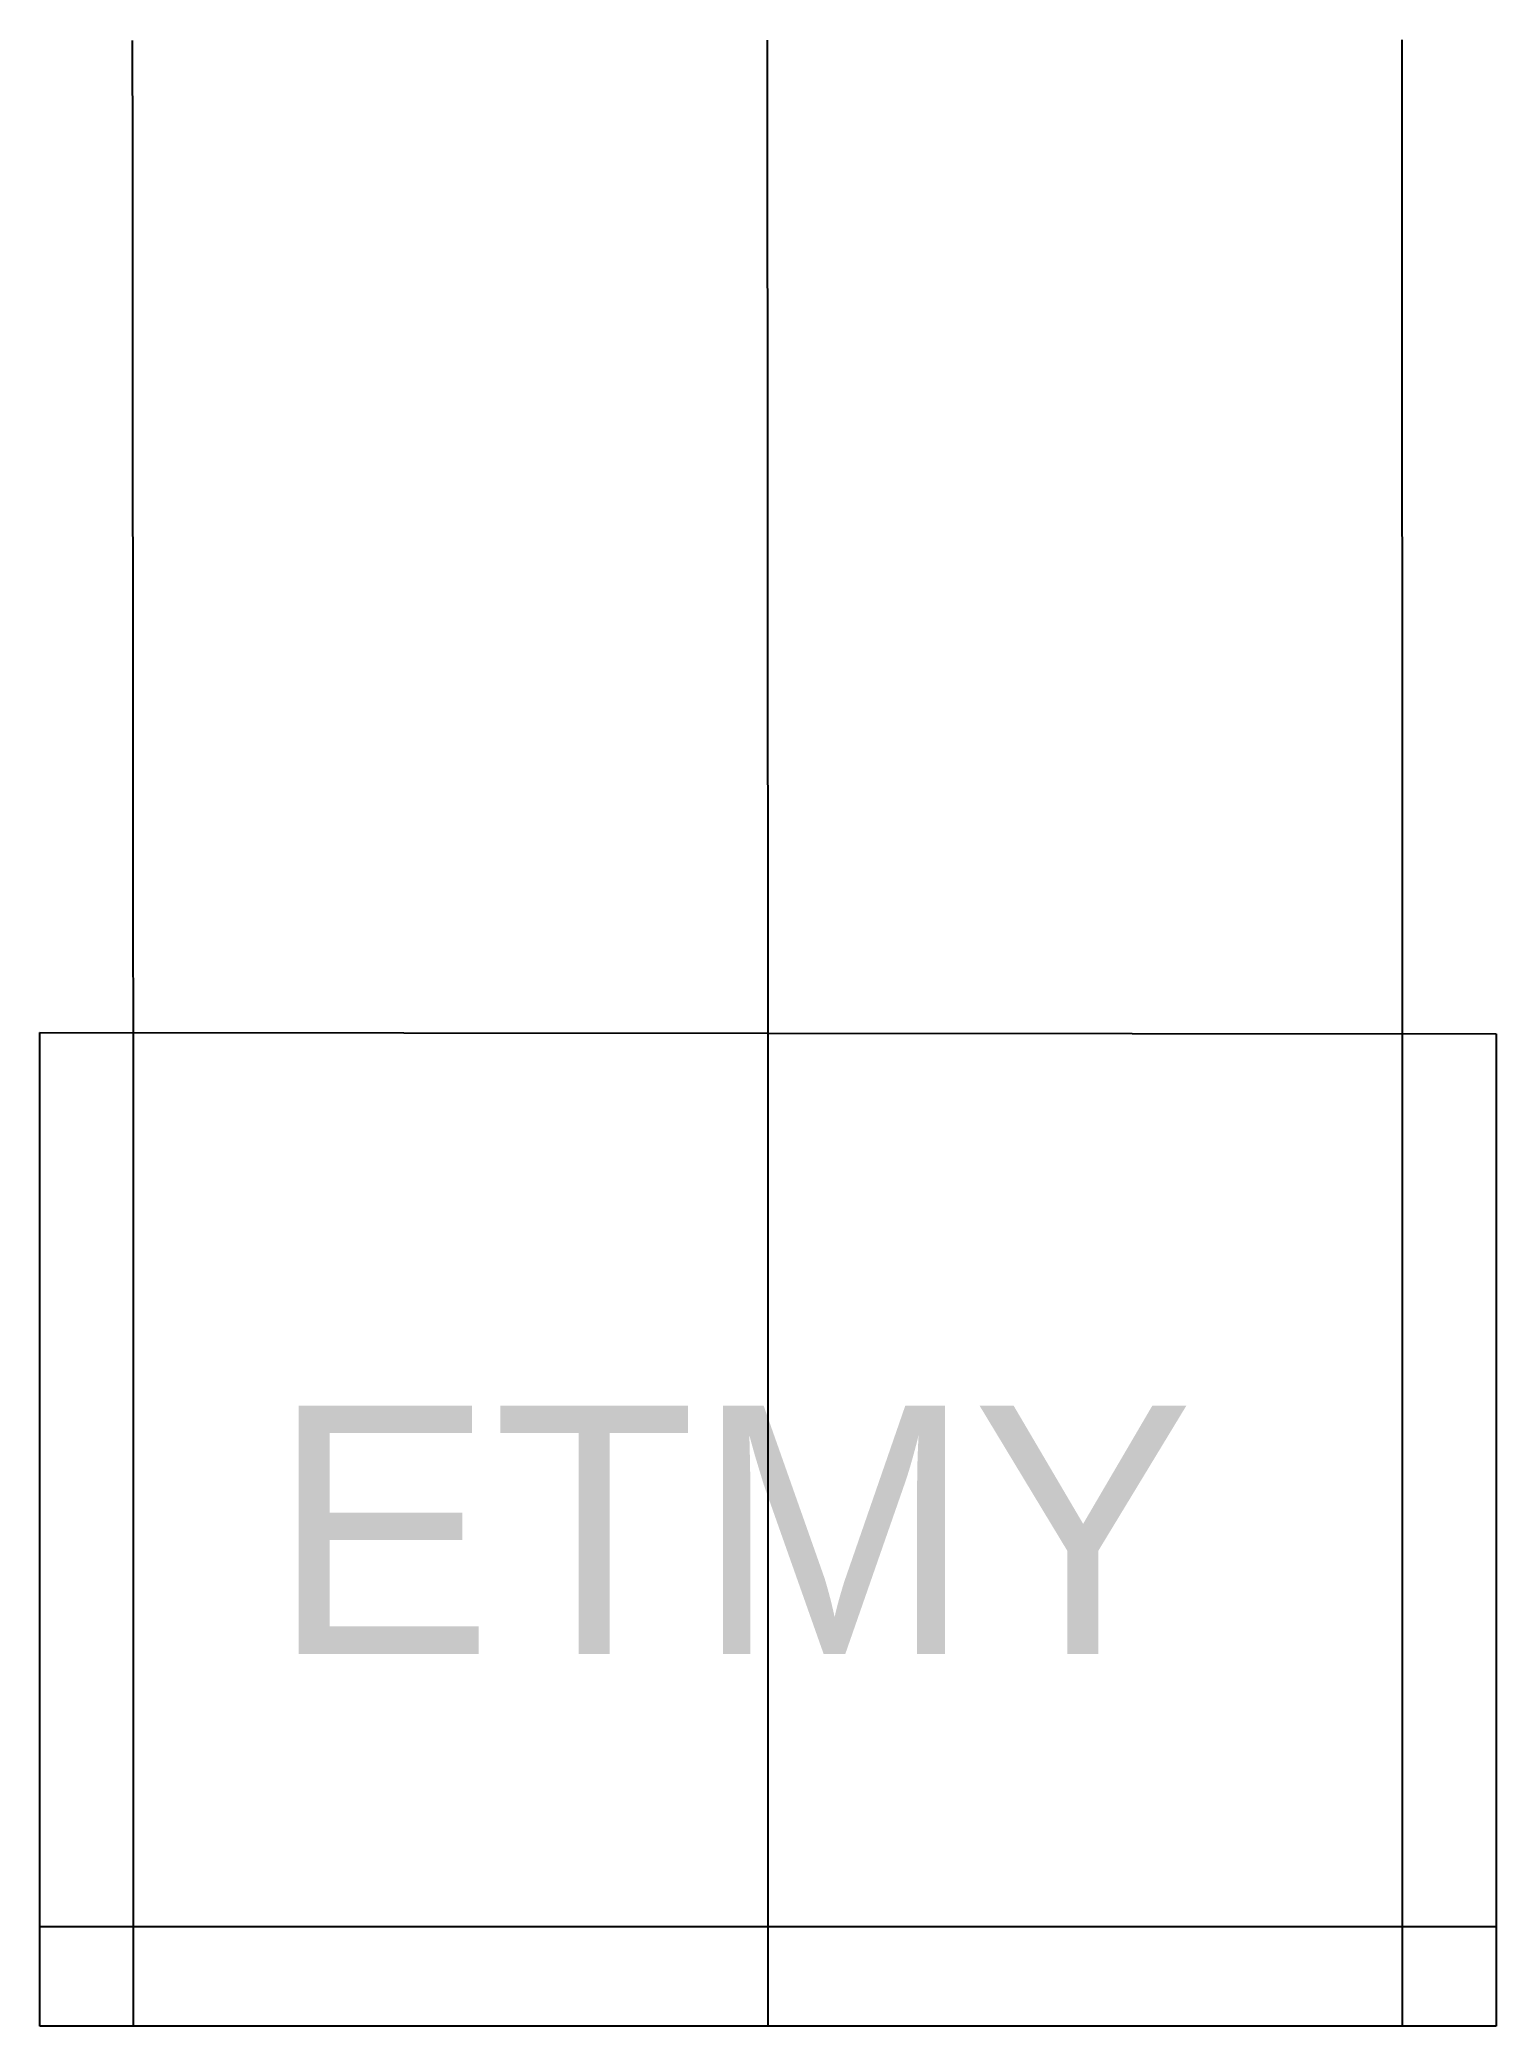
# Model space of a CAD drawing. Header units: millimetres. Extents: x -20562 to 3026807, y -20226 to 3023522.
# Drawn here: x -117.6 to 102.4, y 3023222 to 3023522 of the extents above; entities that cross this region are included whole.
import ezdxf

# ---------------------------------------------------------------- set-up
doc = ezdxf.new("R2010")
doc.units = ezdxf.units.MM
for name, color, linetype in [('main_beam', 1, 'Continuous'), ('main_beam_width', 6, 'Continuous'), ('Mirrors', 255, 'Continuous'), ('text', 255, 'Continuous')]:
    doc.layers.add(name, color=color, linetype=linetype)

msp = doc.modelspace()

# ---------------------------------------------------------------- texts
at = {"layer": 'text'}
msp.add_text('ETMY', height=37.5, dxfattribs=at).set_placement((-82.59, 3023278.22))

# ---------------------------------------------------------------- linework, layer by layer
at = {"layer": 'main_beam'}
for p, q in [((-7.59, 3023371.97), (-7.69, 3023521.97)), ((-7.59, 3023221.98), (-7.59, 3023371.97))]:
    msp.add_line(p, q, dxfattribs=at)
at = {"layer": 'main_beam_width'}
for points in [[(-103.45, 3023372.06), (-103.47, 3023388.71), (-103.48, 3023405.36), (-103.49, 3023422.01), (-103.5, 3023438.66), (-103.52, 3023455.31), (-103.53, 3023471.96), (-103.54, 3023488.61), (-103.55, 3023505.26), (-103.57, 3023521.91)], [(88.27, 3023371.89), (88.26, 3023388.57), (88.25, 3023405.25), (88.24, 3023421.94), (88.23, 3023438.62), (88.22, 3023455.3), (88.22, 3023471.98), (88.21, 3023488.67), (88.2, 3023505.35), (88.19, 3023522.03)], [(-103.45, 3023221.98), (-103.45, 3023238.65), (-103.45, 3023255.33), (-103.45, 3023272), (-103.45, 3023288.68), (-103.45, 3023305.35), (-103.45, 3023322.03), (-103.45, 3023338.7), (-103.45, 3023355.38), (-103.45, 3023372.06)], [(88.26, 3023221.98), (88.27, 3023238.63), (88.27, 3023255.29), (88.27, 3023271.95), (88.27, 3023288.6), (88.27, 3023305.26), (88.27, 3023321.92), (88.27, 3023338.57), (88.27, 3023355.23), (88.27, 3023371.89)]]:
    msp.add_lwpolyline(points, dxfattribs=at)
at = {"layer": 'Mirrors'}
for p, q in [((-117.59, 3023221.97), (-117.59, 3023372.07)), ((-117.59, 3023372.07), (102.41, 3023371.88)), ((102.41, 3023371.88), (102.41, 3023221.97)), ((102.41, 3023236.97), (-117.59, 3023236.97))]:
    msp.add_line(p, q, dxfattribs=at)
msp.add_lwpolyline([(102.41, 3023221.97), (98.62, 3023221.97), (94.82, 3023221.97), (91.03, 3023221.97), (87.24, 3023221.97), (83.44, 3023221.97), (79.65, 3023221.97), (75.86, 3023221.97), (72.06, 3023221.97), (68.27, 3023221.97), (64.48, 3023221.97), (60.69, 3023221.97), (56.89, 3023221.97), (53.1, 3023221.97), (49.31, 3023221.97), (45.51, 3023221.97), (41.72, 3023221.98), (37.93, 3023221.98), (34.13, 3023221.98), (30.34, 3023221.98), (26.55, 3023221.98), (22.75, 3023221.98), (18.96, 3023221.98), (15.17, 3023221.98), (11.37, 3023221.98), (7.58, 3023221.98), (3.79, 3023221.98), (0, 3023221.98), (-3.8, 3023221.98), (-7.59, 3023221.98), (-7.59, 3023221.98), (-11.38, 3023221.98), (-15.18, 3023221.98), (-18.97, 3023221.98), (-22.76, 3023221.98), (-26.56, 3023221.98), (-30.35, 3023221.98), (-34.14, 3023221.98), (-37.94, 3023221.98), (-41.73, 3023221.98), (-45.52, 3023221.98), (-49.31, 3023221.98), (-53.11, 3023221.98), (-56.9, 3023221.98), (-60.69, 3023221.97), (-64.49, 3023221.97), (-68.28, 3023221.97), (-72.07, 3023221.97), (-75.87, 3023221.97), (-79.66, 3023221.97), (-83.45, 3023221.97), (-87.25, 3023221.97), (-91.04, 3023221.97), (-94.83, 3023221.97), (-98.63, 3023221.97), (-102.42, 3023221.97), (-106.21, 3023221.97), (-110, 3023221.97), (-113.8, 3023221.97), (-117.59, 3023221.97)], dxfattribs=at)

msp.set_redraw_order([(e.dxf.handle, doc.entitydb.next_handle()) for e in msp.query("TEXT MTEXT ATTDEF DIMENSION ARC_DIMENSION")])  # texts and dimensions are drawn at this point

doc.saveas('drawing.dxf')
